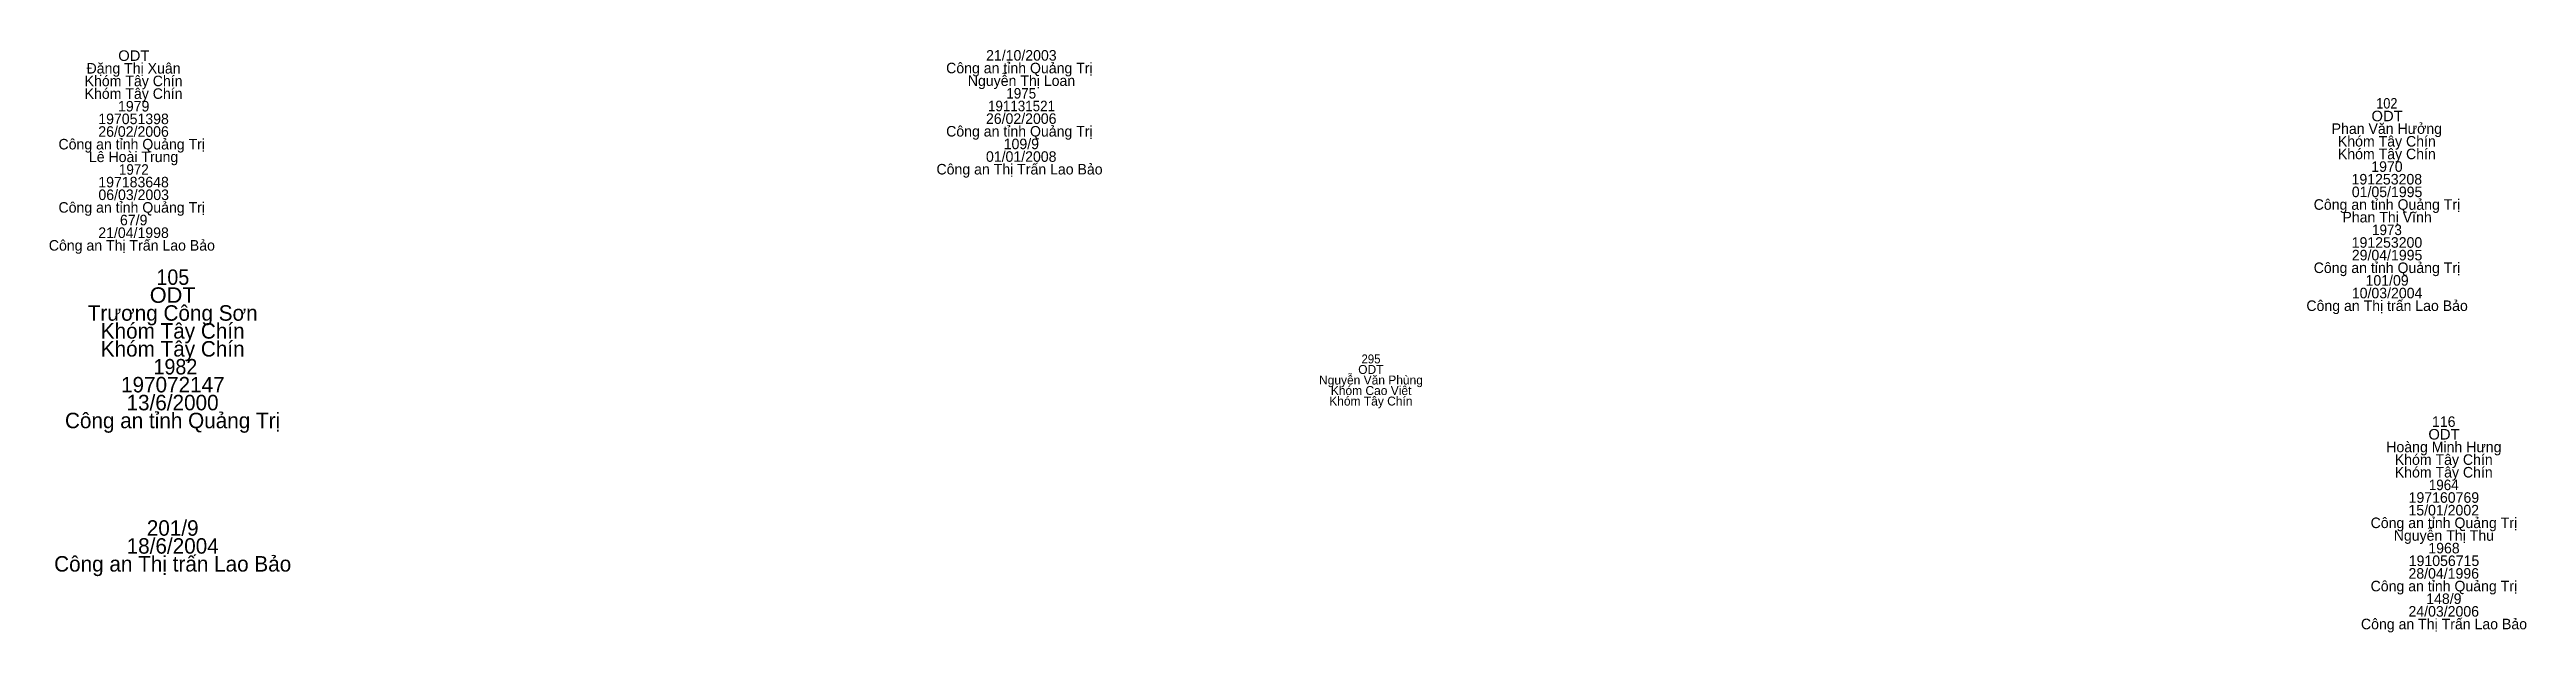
# Model space of a CAD drawing. Header units: metres. Extents: x 537000 to 537501, y 1838003 to 1838507.
# Drawn here: x 537233.1 to 537327.1, y 1838234.5 to 1838256.6 of the extents above; entities that cross this region are included whole.
import ezdxf
from ezdxf.enums import TextEntityAlignment as Align

# ---------------------------------------------------------------- set-up
doc = ezdxf.new("R2010")
doc.units = ezdxf.units.M
doc.header["$LTSCALE"] = 0.16
doc.layers.add('1', color=7, linetype='Continuous')

msp = doc.modelspace()

# ---------------------------------------------------------------- texts
at = {"layer": '1'}
for s, height, p in [('Đặng Thị Xuân', 0.4, (537236.325, 1838255.7)), ('Công an tỉnh Quảng Trị ', 0.4, (537270.02, 1838255.71)), ('21/10/2003', 0.4, (537270.02, 1838256.19)), ('Khóm Tây Chín', 0.4, (537236.325, 1838255.22)), ('Khóm Tây Chín', 0.4, (537236.325, 1838254.74)), ('Nguyễn Thị Loan', 0.4, (537270.025, 1838255.23)), ('197051398', 0.4, (537236.325, 1838253.78)), ('1979', 0.4, (537236.33, 1838254.26)), ('26/02/2006', 0.4, (537270.015, 1838253.79)), ('Công an tỉnh Quảng Trị ', 0.4, (537236.33, 1838252.82)), ('26/02/2006', 0.4, (537236.325, 1838253.3)), ('Công an tỉnh Quảng Trị ', 0.4, (537270.02, 1838253.31)), ('109/9', 0.4, (537270.02, 1838252.83)), ('Phan Văn Hưởng', 0.4, (537321.845, 1838253.41)), ('Khóm Tây Chín', 0.4, (537321.845, 1838252.93)), ('Lê Hoài Trung', 0.4, (537236.325, 1838252.34)), ('Công an Thị Trấn Lao Bảo ', 0.4, (537270.025, 1838251.87)), ('01/01/2008', 0.4, (537270.015, 1838252.35)), ('Khóm Tây Chín', 0.4, (537321.845, 1838252.45)), ('1970', 0.4, (537321.85, 1838251.97)), ('06/03/2003', 0.4, (537236.33, 1838250.9)), ('197183648', 0.4, (537236.325, 1838251.38)), ('01/05/1995', 0.4, (537321.855, 1838251.01)), ('191253208', 0.4, (537321.845, 1838251.49)), ('Công an tỉnh Quảng Trị ', 0.4, (537236.33, 1838250.42)), ('67/9', 0.4, (537236.33, 1838249.94)), ('Công an tỉnh Quảng Trị', 0.4, (537321.85, 1838250.53)), ('Phan Thị Vĩnh', 0.4, (537321.855, 1838250.05)), ('Công an Thị Trấn Lao Bảo ', 0.4, (537236.335, 1838248.98)), ('21/04/1998', 0.4, (537236.325, 1838249.46)), ('191253200', 0.4, (537321.85, 1838249.09)), ('Công an tỉnh Quảng Trị', 0.4, (537321.85, 1838248.13)), ('29/04/1995', 0.4, (537321.855, 1838248.61)), ('10/03/2004', 0.4, (537321.855, 1838247.17)), ('101/09', 0.4, (537321.855, 1838247.65)), ('Trương Công Sơn', 0.5875, (537237.81, 1838246.32)), ('Công an Thị trấn Lao Bảo', 0.4, (537321.855, 1838246.69)), ('Khóm Tây Chín', 0.5875, (537237.81, 1838245.64)), ('Khóm Tây Chín', 0.5875, (537237.81, 1838244.96)), ('ODT', 0.34, (537283.285, 1838244.3)), ('197072147', 0.5875, (537237.815, 1838243.6)), ('Nguyễn Văn Phùng', 0.34, (537283.29, 1838243.9)), ('Khóm Cao Việt', 0.34, (537283.295, 1838243.5)), ('Công an tỉnh Quảng Trị', 0.5875, (537237.805, 1838242.24)), ('13/6/2000', 0.5875, (537237.805, 1838242.92)), ('Khóm Tây Chín', 0.34, (537283.285, 1838243.1)), ('Hoàng Minh Hưng', 0.4, (537324.01, 1838241.33)), ('116', 0.4, (537324.005, 1838242.29)), ('Khóm Tây Chín', 0.4, (537324.005, 1838240.85)), ('Khóm Tây Chín', 0.4, (537324.005, 1838240.37)), ('15/01/2002', 0.4, (537324.005, 1838238.93)), ('197160769', 0.4, (537324.01, 1838239.41)), ('18/6/2004', 0.5875, (537237.81, 1838237.48)), ('201/9', 0.5875, (537237.81, 1838238.16)), ('Công an tỉnh Quảng Trị', 0.4, (537324.01, 1838238.45)), ('Nguyễn Thị Thu', 0.4, (537324.01, 1838237.97)), ('Công an Thị trấn Lao Bảo', 0.5875, (537237.81, 1838236.8)), ('191056715', 0.4, (537324.015, 1838237.01)), ('1968', 0.4, (537324.015, 1838237.49)), ('Công an tỉnh Quảng Trị', 0.4, (537324.01, 1838236.05)), ('28/04/1996', 0.4, (537324.005, 1838236.53)), ('24/03/2006', 0.4, (537324.005, 1838235.09)), ('148/9', 0.4, (537324.01, 1838235.57)), ('Công an Thị Trấn Lao Bảo', 0.4, (537324.015, 1838234.61))]:
    msp.add_text(s, height=height, dxfattribs=at).set_placement(p, align=Align.CENTER)
for s, height, width, p in [('ODT', 0.4, 1.05, (537236.335, 1838256.18)), ('1975', 0.4, 0.95, (537270.015, 1838254.75)), ('191131521', 0.4, 0.95, (537270.025, 1838254.27)), ('ODT', 0.4, 1.05, (537321.855, 1838253.89)), ('102', 0.4, 0.9, (537321.845, 1838254.37)), ('1972', 0.4, 0.95, (537236.335, 1838251.86)), ('1973', 0.4, 0.95, (537321.85, 1838249.57)), ('ODT', 0.5875, 1.05, (537237.81, 1838247)), ('105', 0.5875, 0.95, (537237.815, 1838247.68)), (' 1982', 0.5875, 0.95, (537237.81, 1838244.28)), ('295', 0.34, 0.95, (537283.29, 1838244.7)), ('ODT', 0.4, 1.05, (537324.015, 1838241.81)), ('1964', 0.4, 0.95, (537324.005, 1838239.89))]:
    msp.add_text(s, height=height, dxfattribs=dict(at, width=width)).set_placement(p, align=Align.CENTER)

doc.saveas('drawing.dxf')
